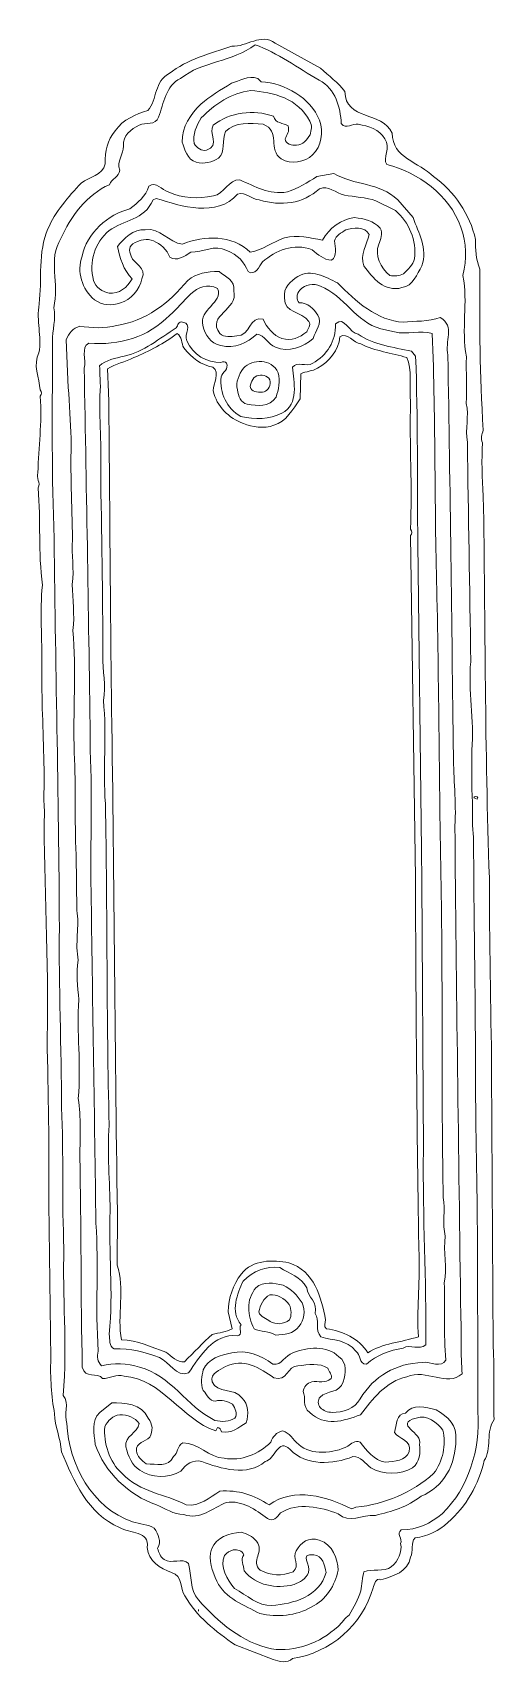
# Model space of a CAD drawing. Header units: centimetres. Extents: x -1.2 to 4, y -8.3 to 10.
import ezdxf

# ---------------------------------------------------------------- set-up
doc = ezdxf.new("R2010")
doc.units = ezdxf.units.CM
doc.header["$MEASUREMENT"] = 0
doc.layers.add('layer 1', color=7, linetype='Continuous')

msp = doc.modelspace()

# ---------------------------------------------------------------- linework, layer by layer
at = {"layer": 'layer 1', "color": 22, "lineweight": 9}
for points, knots in [([(2.0736, 9.62931), (2.16523, 9.53876), (2.27479, 9.46628), (2.34839, 9.36667), (2.34839, 9.36667), (2.35235, 9.03154), (2.7676, 9.14929), (2.87925, 8.89568), (2.87925, 8.89568), (2.88257, 8.61491), (3.182, 8.56962), (3.34696, 8.40659), (3.34696, 8.40659), (3.57533, 8.24356), (3.75954, 7.98091), (3.8172, 7.70014), (3.8172, 7.70014), (3.81859, 7.5824), (3.81977, 7.48276), (3.86645, 7.36502), (3.86645, 7.36502), (3.86526, 6.69477), (3.86198, 6.20568), (3.90588, 5.55356), (3.90588, 5.55356), (3.88842, 5.49924), (3.87071, 5.46301), (3.89851, 5.40866), (3.89851, 5.40866), (3.88254, 5.2275), (3.89417, 5.01015), (3.90555, 4.81089), (3.90555, 4.81089), (3.93179, 3.35266), (3.92085, 1.97597), (3.97435, 0.50872), (3.97435, 0.50872), (3.97361, -0.19772), (3.99132, -0.93138), (3.99985, -1.65596), (3.99985, -1.65596), (3.99985, -1.65596), (4.01844, -4.77163), (4.01844, -4.77163), (4.01844, -4.77163), (4.03037, -5.01617), (4.016, -5.33317), (4.02804, -5.58678), (4.02804, -5.58678), (3.92991, -5.71358), (4.0048, -5.9219), (3.91574, -6.0487), (3.91574, -6.0487), (3.85543, -6.31137), (3.71348, -6.56496), (3.50732, -6.74611), (3.50732, -6.74611), (3.40876, -6.83669), (3.2827, -6.90008), (3.13802, -6.91821), (3.13802, -6.91821), (3.08429, -6.97253), (3.12169, -7.07217), (3.08621, -7.13556), (3.08621, -7.13556), (3.06098, -7.29859), (2.88952, -7.35294), (2.75409, -7.38917), (2.75409, -7.38917), (2.69037, -7.36201), (2.68228, -7.44352), (2.66457, -7.47975), (2.66457, -7.47975), (2.55173, -7.89638), (2.18413, -8.21338), (1.7592, -8.27677), (1.7592, -8.27677), (1.70549, -8.33112), (1.60564, -8.313), (1.54192, -8.28583), (1.54192, -8.28583), (1.54192, -8.28583), (1.11435, -8.1228), (1.11435, -8.1228), (1.11435, -8.1228), (0.89527, -7.9779), (0.67576, -7.79674), (0.54628, -7.57033), (0.54628, -7.57033), (0.49098, -7.48881), (0.52551, -7.34388), (0.39827, -7.30765), (0.39827, -7.30765), (0.27093, -7.26237), (0.13411, -7.18085), (0.12325, -7.02688), (0.12325, -7.02688), (0.15724, -6.83669), (-0.07783, -6.87292), (-0.18735, -6.80046), (-0.18735, -6.80046), (-0.5423, -6.65553), (-0.70992, -6.26609), (-0.84045, -5.94906), (-0.84045, -5.94906), (-0.85133, -5.7951), (-0.91631, -5.65925), (-0.91791, -5.52339), (-0.91791, -5.52339), (-0.95649, -5.32413), (-0.96812, -5.10675), (-0.9614, -4.90749), (-0.9614, -4.90749), (-0.9614, -4.90749), (-0.98209, -3.15039), (-0.98209, -3.15039), (-0.98209, -3.15039), (-0.98063, -2.50733), (-0.98746, -1.92766), (-1.00397, -1.29367), (-1.00397, -1.29367), (-0.97829, -0.39701), (-1.04248, 0.43627), (-1.03406, 1.26046), (-1.03406, 1.26046), (-1.04502, 1.42349), (-1.02949, 1.64084), (-1.04045, 1.80387), (-1.04045, 1.80387), (-1.04481, 2.17522), (-1.0671, 2.52847), (-1.06232, 2.89076), (-1.06232, 2.89076), (-1.05698, 3.20775), (-1.08769, 3.50665), (-1.05498, 3.80552), (-1.05498, 3.80552), (-1.10476, 4.18593), (-1.07246, 4.52106), (-1.10412, 4.90144), (-1.10412, 4.90144), (-1.06864, 4.96486), (-1.13257, 5.01015), (-1.10615, 5.07354), (-1.10615, 5.07354), (-1.1006, 5.37243), (-1.05832, 5.62604), (-1.08006, 5.93397), (-1.08006, 5.93397), (-1.06225, 5.96114), (-1.06248, 5.97926), (-1.08091, 6.00643), (-1.08091, 6.00643), (-1.09144, 6.13323), (-1.16584, 6.29626), (-1.09485, 6.42306), (-1.09485, 6.42306), (-1.06086, 6.61326), (-1.1262, 6.77629), (-1.09234, 6.97557), (-1.09234, 6.97557), (-1.05919, 7.23821), (-1.1083, 7.56427), (-0.99354, 7.81788), (-0.99354, 7.81788), (-0.91426, 8.00808), (-0.76232, 8.18017), (-0.61924, 8.33414), (-0.61924, 8.33414), (-0.52951, 8.40659), (-0.37565, 8.41565), (-0.35007, 8.55152), (-0.35007, 8.55152), (-0.35177, 8.69642), (-0.32599, 8.81416), (-0.2367, 8.92287), (-0.2367, 8.92287), (-0.14761, 9.04967), (-0.00345, 9.11306), (0.13198, 9.14929), (0.13198, 9.14929), (0.23917, 9.27609), (0.20048, 9.48441), (0.37162, 9.56592), (0.37162, 9.56592), (0.56895, 9.72895), (0.83992, 9.79234), (1.07445, 9.87386), (1.07445, 9.87386), (1.24664, 9.86482), (1.39866, 10.02785), (1.56308, 9.91011), (1.56308, 9.91011), (1.56308, 9.91011), (2.0736, 9.62931), (2.0736, 9.62931)], [0, 0, 0, 0, 0.02040816, 0.02040816, 0.02040816, 0.02040816, 0.04081633, 0.04081633, 0.04081633, 0.04081633, 0.06122449, 0.06122449, 0.06122449, 0.06122449, 0.08163265, 0.08163265, 0.08163265, 0.08163265, 0.10204082, 0.10204082, 0.10204082, 0.10204082, 0.12244898, 0.12244898, 0.12244898, 0.12244898, 0.14285714, 0.14285714, 0.14285714, 0.14285714, 0.16326531, 0.16326531, 0.16326531, 0.16326531, 0.18367347, 0.18367347, 0.18367347, 0.18367347, 0.20408163, 0.20408163, 0.20408163, 0.20408163, 0.2244898, 0.2244898, 0.2244898, 0.2244898, 0.24489796, 0.24489796, 0.24489796, 0.24489796, 0.26530612, 0.26530612, 0.26530612, 0.26530612, 0.28571429, 0.28571429, 0.28571429, 0.28571429, 0.30612245, 0.30612245, 0.30612245, 0.30612245, 0.32653061, 0.32653061, 0.32653061, 0.32653061, 0.34693878, 0.34693878, 0.34693878, 0.34693878, 0.36734694, 0.36734694, 0.36734694, 0.36734694, 0.3877551, 0.3877551, 0.3877551, 0.3877551, 0.40816327, 0.40816327, 0.40816327, 0.40816327, 0.42857143, 0.42857143, 0.42857143, 0.42857143, 0.44897959, 0.44897959, 0.44897959, 0.44897959, 0.46938776, 0.46938776, 0.46938776, 0.46938776, 0.48979592, 0.48979592, 0.48979592, 0.48979592, 0.51020408, 0.51020408, 0.51020408, 0.51020408, 0.53061224, 0.53061224, 0.53061224, 0.53061224, 0.55102041, 0.55102041, 0.55102041, 0.55102041, 0.57142857, 0.57142857, 0.57142857, 0.57142857, 0.59183673, 0.59183673, 0.59183673, 0.59183673, 0.6122449, 0.6122449, 0.6122449, 0.6122449, 0.63265306, 0.63265306, 0.63265306, 0.63265306, 0.65306122, 0.65306122, 0.65306122, 0.65306122, 0.67346939, 0.67346939, 0.67346939, 0.67346939, 0.69387755, 0.69387755, 0.69387755, 0.69387755, 0.71428571, 0.71428571, 0.71428571, 0.71428571, 0.73469388, 0.73469388, 0.73469388, 0.73469388, 0.75510204, 0.75510204, 0.75510204, 0.75510204, 0.7755102, 0.7755102, 0.7755102, 0.7755102, 0.79591837, 0.79591837, 0.79591837, 0.79591837, 0.81632653, 0.81632653, 0.81632653, 0.81632653, 0.83673469, 0.83673469, 0.83673469, 0.83673469, 0.85714286, 0.85714286, 0.85714286, 0.85714286, 0.87755102, 0.87755102, 0.87755102, 0.87755102, 0.89795918, 0.89795918, 0.89795918, 0.89795918, 0.91836735, 0.91836735, 0.91836735, 0.91836735, 0.93877551, 0.93877551, 0.93877551, 0.93877551, 0.95918367, 0.95918367, 0.95918367, 0.95918367, 0.97959184, 0.97959184, 0.97959184, 0.97959184, 1, 1, 1, 1]), ([(2.05707, 9.49347), (2.24847, 9.39383), (2.2962, 9.18551), (2.30739, 9.00438), (2.30739, 9.00438), (2.36259, 8.93193), (2.43407, 9.01344), (2.49771, 8.99532), (2.49771, 8.99532), (2.61566, 8.97719), (2.73384, 8.94097), (2.79848, 8.83229), (2.79848, 8.83229), (2.87214, 8.73265), (2.76483, 8.61491), (2.82002, 8.54245), (2.82002, 8.54245), (3.17433, 8.45188), (3.52139, 8.20733), (3.65258, 7.83598), (3.65258, 7.83598), (3.7181, 7.65485), (3.72013, 7.48276), (3.67707, 7.29257), (3.67707, 7.29257), (3.73505, 6.98461), (3.65695, 6.69477), (3.71505, 6.37778), (3.71505, 6.37778), (3.70811, 6.19665), (3.72811, 6.03362), (3.71217, 5.85246), (3.71217, 5.85246), (3.75009, 5.70756), (3.69733, 5.57169), (3.72634, 5.41772), (3.72634, 5.41772), (3.73594, 4.60257), (3.75469, 3.77836), (3.76449, 2.94508), (3.76449, 2.94508), (3.73212, 2.61902), (3.80842, 2.29296), (3.77625, 1.9488), (3.77625, 1.9488), (3.77849, 1.75861), (3.77179, 1.55933), (3.78319, 1.36007), (3.78319, 1.36007), (3.78478, 1.22423), (3.77743, 1.07933), (3.79682, 0.97065), (3.79682, 0.97065), (3.7982, 0.08305), (3.8172, -0.75929), (3.81818, -1.61067), (3.81818, -1.61067), (3.81672, -2.25372), (3.83225, -2.8062), (3.83992, -3.45832), (3.83992, -3.45832), (3.8388, -4.12857), (3.84678, -4.80785), (3.84583, -5.4962), (3.84583, -5.4962), (3.86906, -5.93096), (3.74719, -6.3476), (3.44275, -6.64647), (3.44275, -6.64647), (3.31723, -6.75518), (3.16411, -6.82763), (2.98295, -6.82763), (2.98295, -6.82763), (2.9201, -6.87292), (3.00226, -6.92724), (2.97574, -6.98159), (2.97574, -6.98159), (2.99499, -7.08124), (2.95078, -7.17179), (2.87011, -7.24427), (2.87011, -7.24427), (2.78934, -7.30765), (2.65296, -7.26237), (2.56282, -7.29859), (2.56282, -7.29859), (2.54544, -7.36201), (2.53738, -7.44352), (2.52916, -7.51597), (2.52916, -7.51597), (2.49399, -7.60655), (2.44978, -7.69713), (2.39648, -7.78768), (2.39648, -7.78768), (2.35153, -7.81487), (2.31604, -7.87826), (2.27119, -7.91449), (2.27119, -7.91449), (2.06511, -8.1047), (1.79458, -8.20432), (1.52243, -8.16809), (1.52243, -8.16809), (1.19555, -8.09564), (0.92115, -7.8692), (0.70081, -7.61561), (0.70081, -7.61561), (0.59976, -7.49785), (0.62523, -7.35294), (0.58731, -7.20804), (0.58731, -7.20804), (0.52305, -7.13556), (0.39722, -7.21708), (0.31506, -7.16275), (0.31506, -7.16275), (0.26934, -7.12652), (0.25067, -7.08124), (0.24112, -7.03595), (0.24112, -7.03595), (0.28543, -6.95443), (0.24834, -6.88198), (0.20223, -6.8095), (0.20223, -6.8095), (0.13827, -6.76421), (0.03866, -6.76421), (-0.04319, -6.73705), (-0.04319, -6.73705), (-0.49785, -6.58308), (-0.75734, -6.08493), (-0.78078, -5.63207), (-0.78078, -5.63207), (-0.81819, -5.53245), (-0.74723, -5.40565), (-0.82076, -5.31507), (-0.82076, -5.31507), (-0.77323, -4.7354), (-0.83398, -4.19196), (-0.81308, -3.65761), (-0.81308, -3.65761), (-0.83719, -3.15039), (-0.81665, -2.58885), (-0.84083, -2.07259), (-0.84083, -2.07259), (-0.83945, -1.42045), (-0.87536, -0.67778), (-0.86461, -0.05282), (-0.86461, -0.05282), (-0.87316, 1.44159), (-0.909, 2.94508), (-0.92692, 4.4667), (-0.92692, 4.4667), (-0.95303, 5.14599), (-0.94335, 5.86152), (-0.94237, 6.54987), (-0.94237, 6.54987), (-0.94389, 6.67667), (-0.90009, 6.80348), (-0.92877, 6.93028), (-0.92877, 6.93028), (-0.8595, 7.20199), (-0.99855, 7.4737), (-0.84735, 7.7092), (-0.84735, 7.7092), (-0.74155, 7.95372), (-0.55434, 8.20733), (-0.30201, 8.31604), (-0.30201, 8.31604), (-0.2757, 8.38849), (-0.19428, 8.39755), (-0.18617, 8.47907), (-0.18617, 8.47907), (-0.22358, 8.57868), (-0.14304, 8.6602), (-0.14409, 8.75077), (-0.14409, 8.75077), (-0.15454, 8.86851), (-0.05577, 8.94097), (0.03427, 8.98626), (0.03427, 8.98626), (0.10628, 9.02248), (0.21552, 8.97719), (0.25057, 9.07683), (0.25057, 9.07683), (0.31216, 9.2308), (0.32793, 9.43006), (0.49907, 9.51157), (0.49907, 9.51157), (0.74125, 9.71083), (1.08564, 9.69273), (1.33686, 9.89198), (1.33686, 9.89198), (1.59155, 9.80141), (1.82, 9.62931), (2.05707, 9.49347)], [0, 0, 0, 0, 0.02083333, 0.02083333, 0.02083333, 0.02083333, 0.04166667, 0.04166667, 0.04166667, 0.04166667, 0.0625, 0.0625, 0.0625, 0.0625, 0.08333333, 0.08333333, 0.08333333, 0.08333333, 0.10416667, 0.10416667, 0.10416667, 0.10416667, 0.125, 0.125, 0.125, 0.125, 0.14583333, 0.14583333, 0.14583333, 0.14583333, 0.16666667, 0.16666667, 0.16666667, 0.16666667, 0.1875, 0.1875, 0.1875, 0.1875, 0.20833333, 0.20833333, 0.20833333, 0.20833333, 0.22916667, 0.22916667, 0.22916667, 0.22916667, 0.25, 0.25, 0.25, 0.25, 0.27083333, 0.27083333, 0.27083333, 0.27083333, 0.29166667, 0.29166667, 0.29166667, 0.29166667, 0.3125, 0.3125, 0.3125, 0.3125, 0.33333333, 0.33333333, 0.33333333, 0.33333333, 0.35416667, 0.35416667, 0.35416667, 0.35416667, 0.375, 0.375, 0.375, 0.375, 0.39583333, 0.39583333, 0.39583333, 0.39583333, 0.41666667, 0.41666667, 0.41666667, 0.41666667, 0.4375, 0.4375, 0.4375, 0.4375, 0.45833333, 0.45833333, 0.45833333, 0.45833333, 0.47916667, 0.47916667, 0.47916667, 0.47916667, 0.5, 0.5, 0.5, 0.5, 0.52083333, 0.52083333, 0.52083333, 0.52083333, 0.54166667, 0.54166667, 0.54166667, 0.54166667, 0.5625, 0.5625, 0.5625, 0.5625, 0.58333333, 0.58333333, 0.58333333, 0.58333333, 0.60416667, 0.60416667, 0.60416667, 0.60416667, 0.625, 0.625, 0.625, 0.625, 0.64583333, 0.64583333, 0.64583333, 0.64583333, 0.66666667, 0.66666667, 0.66666667, 0.66666667, 0.6875, 0.6875, 0.6875, 0.6875, 0.70833333, 0.70833333, 0.70833333, 0.70833333, 0.72916667, 0.72916667, 0.72916667, 0.72916667, 0.75, 0.75, 0.75, 0.75, 0.77083333, 0.77083333, 0.77083333, 0.77083333, 0.79166667, 0.79166667, 0.79166667, 0.79166667, 0.8125, 0.8125, 0.8125, 0.8125, 0.83333333, 0.83333333, 0.83333333, 0.83333333, 0.85416667, 0.85416667, 0.85416667, 0.85416667, 0.875, 0.875, 0.875, 0.875, 0.89583333, 0.89583333, 0.89583333, 0.89583333, 0.91666667, 0.91666667, 0.91666667, 0.91666667, 0.9375, 0.9375, 0.9375, 0.9375, 0.95833333, 0.95833333, 0.95833333, 0.95833333, 0.97916667, 0.97916667, 0.97916667, 0.97916667, 1, 1, 1, 1]), ([(1.40516, 9.47535), (1.67712, 9.45724), (1.95982, 9.29421), (2.06241, 9.04061), (2.06241, 9.04061), (2.10929, 8.90474), (2.08395, 8.75077), (1.98549, 8.65113), (1.98549, 8.65113), (1.89589, 8.56962), (1.7422, 8.54245), (1.63278, 8.60587), (1.63278, 8.60587), (1.47766, 8.70548), (1.62906, 8.92287), (1.42896, 8.99532), (1.42896, 8.99532), (1.28382, 9.01344), (1.11165, 9.02248), (1.00423, 8.9138), (1.00423, 8.9138), (0.96012, 8.81416), (1.0069, 8.68738), (0.92623, 8.61491), (0.92623, 8.61491), (0.85432, 8.56962), (0.76405, 8.54245), (0.67319, 8.56962), (0.67319, 8.56962), (0.57324, 8.59681), (0.54467, 8.71455), (0.51653, 8.79606), (0.51653, 8.79606), (0.5145, 8.96816), (0.61244, 9.11306), (0.7289, 9.22174), (0.7289, 9.22174), (0.82746, 9.31232), (0.9534, 9.38477), (1.07031, 9.45724), (1.07031, 9.45724), (1.16053, 9.48441), (1.25943, 9.5478), (1.36852, 9.51157), (1.36852, 9.51157), (1.36852, 9.51157), (1.40516, 9.47535), (1.40516, 9.47535)], [0, 0, 0, 0, 0.08333333, 0.08333333, 0.08333333, 0.08333333, 0.16666667, 0.16666667, 0.16666667, 0.16666667, 0.25, 0.25, 0.25, 0.25, 0.33333333, 0.33333333, 0.33333333, 0.33333333, 0.41666667, 0.41666667, 0.41666667, 0.41666667, 0.5, 0.5, 0.5, 0.5, 0.58333333, 0.58333333, 0.58333333, 0.58333333, 0.66666667, 0.66666667, 0.66666667, 0.66666667, 0.75, 0.75, 0.75, 0.75, 0.83333333, 0.83333333, 0.83333333, 0.83333333, 0.91666667, 0.91666667, 0.91666667, 0.91666667, 1, 1, 1, 1]), ([(1.95383, 9.03154), (1.98164, 8.97719), (1.97314, 8.93193), (1.95566, 8.87758), (1.95566, 8.87758), (1.92007, 8.82323), (1.87553, 8.75984), (1.80308, 8.75984), (1.80308, 8.75984), (1.75779, 8.75984), (1.67617, 8.76887), (1.6754, 8.83229), (1.6754, 8.83229), (1.69301, 8.87758), (1.7288, 8.9138), (1.70993, 8.97719), (1.70993, 8.97719), (1.65514, 9.01344), (1.56472, 9.00438), (1.54562, 9.0859), (1.54562, 9.0859), (1.31825, 9.16741), (1.05601, 9.13118), (0.86754, 8.98626), (0.86754, 8.98626), (0.80508, 8.90474), (0.95183, 8.75077), (0.78934, 8.70548), (0.78934, 8.70548), (0.73519, 8.68738), (0.6803, 8.73265), (0.6526, 8.77794), (0.6526, 8.77794), (0.63321, 8.88664), (0.67743, 8.97719), (0.7307, 9.06777), (0.7307, 9.06777), (0.88287, 9.22174), (1.0716, 9.34854), (1.2886, 9.37573), (1.2886, 9.37573), (1.54241, 9.3576), (1.82405, 9.28515), (1.95383, 9.03154)], [0, 0, 0, 0, 0.09090909, 0.09090909, 0.09090909, 0.09090909, 0.18181818, 0.18181818, 0.18181818, 0.18181818, 0.27272727, 0.27272727, 0.27272727, 0.27272727, 0.36363636, 0.36363636, 0.36363636, 0.36363636, 0.45454545, 0.45454545, 0.45454545, 0.45454545, 0.54545455, 0.54545455, 0.54545455, 0.54545455, 0.63636364, 0.63636364, 0.63636364, 0.63636364, 0.72727273, 0.72727273, 0.72727273, 0.72727273, 0.81818182, 0.81818182, 0.81818182, 0.81818182, 0.90909091, 0.90909091, 0.90909091, 0.90909091, 1, 1, 1, 1]), ([(2.94246, 8.14394), (2.94246, 8.14394), (3.11692, 7.94469), (3.11692, 7.94469), (3.11692, 7.94469), (3.1733, 7.77259), (3.28401, 7.6005), (3.21389, 7.40124), (3.21389, 7.40124), (3.16062, 7.31067), (3.11692, 7.17483), (2.99032, 7.1567), (2.99032, 7.1567), (2.79171, 7.10235), (2.66298, 7.26538), (2.56177, 7.40124), (2.56177, 7.40124), (2.51499, 7.52805), (2.59512, 7.64579), (2.621, 7.75447), (2.621, 7.75447), (2.57453, 7.85411), (2.43902, 7.82695), (2.35771, 7.80882), (2.35771, 7.80882), (2.31286, 7.77259), (2.24069, 7.74543), (2.2324, 7.68202), (2.2324, 7.68202), (2.24228, 7.60956), (2.26159, 7.50992), (2.19871, 7.46466), (2.19871, 7.46466), (2.10806, 7.4737), (2.044, 7.52805), (1.97997, 7.5824), (1.97997, 7.5824), (1.7707, 7.66392), (1.5725, 7.57334), (1.42002, 7.44653), (1.42002, 7.44653), (1.38433, 7.40124), (1.34043, 7.2835), (1.2583, 7.33786), (1.2583, 7.33786), (1.22087, 7.43747), (1.1382, 7.53711), (1.02002, 7.57334), (1.02002, 7.57334), (0.88333, 7.64579), (0.74852, 7.55521), (0.61265, 7.55521), (0.61265, 7.55521), (0.54074, 7.50992), (0.45997, 7.44653), (0.37781, 7.50089), (0.37781, 7.50089), (0.3497, 7.5824), (0.26733, 7.65485), (0.19455, 7.68202), (0.19455, 7.68202), (0.12166, 7.71824), (0.04045, 7.69108), (-0.01354, 7.66392), (-0.01354, 7.66392), (-0.08561, 7.62769), (-0.08496, 7.57334), (-0.05703, 7.50992), (-0.05703, 7.50992), (-0.02879, 7.41937), (0.12559, 7.38314), (0.06369, 7.25634), (0.06369, 7.25634), (0.03794, 7.13857), (-0.06021, 7.0118), (-0.17765, 6.98461), (-0.17765, 6.98461), (-0.27685, 6.94838), (-0.38563, 6.95744), (-0.46789, 7.02083), (-0.46789, 7.02083), (-0.61418, 7.13857), (-0.6709, 7.33786), (-0.60954, 7.50992), (-0.60954, 7.50992), (-0.55826, 7.77259), (-0.31618, 7.98091), (-0.07238, 8.0443), (-0.07238, 8.0443), (0.01735, 8.11678), (0.10718, 8.18017), (0.14202, 8.29791), (0.14202, 8.29791), (0.22279, 8.3613), (0.28744, 8.25262), (0.36012, 8.23452), (0.36012, 8.23452), (0.524, 8.16204), (0.69619, 8.15301), (0.86785, 8.18923), (0.86785, 8.18923), (0.99445, 8.20733), (1.03771, 8.37942), (1.16462, 8.37036), (1.16462, 8.37036), (1.33753, 8.29791), (1.49268, 8.19829), (1.70059, 8.23452), (1.70059, 8.23452), (1.81789, 8.27075), (1.92572, 8.3432), (2.03366, 8.40659), (2.03366, 8.40659), (2.03366, 8.40659), (2.22344, 8.44284), (2.22344, 8.44284), (2.22344, 8.44284), (2.45145, 8.30697), (2.74087, 8.3432), (2.94246, 8.14394)], [0, 0, 0, 0, 0.03333333, 0.03333333, 0.03333333, 0.03333333, 0.06666667, 0.06666667, 0.06666667, 0.06666667, 0.1, 0.1, 0.1, 0.1, 0.13333333, 0.13333333, 0.13333333, 0.13333333, 0.16666667, 0.16666667, 0.16666667, 0.16666667, 0.2, 0.2, 0.2, 0.2, 0.23333333, 0.23333333, 0.23333333, 0.23333333, 0.26666667, 0.26666667, 0.26666667, 0.26666667, 0.3, 0.3, 0.3, 0.3, 0.33333333, 0.33333333, 0.33333333, 0.33333333, 0.36666667, 0.36666667, 0.36666667, 0.36666667, 0.4, 0.4, 0.4, 0.4, 0.43333333, 0.43333333, 0.43333333, 0.43333333, 0.46666667, 0.46666667, 0.46666667, 0.46666667, 0.5, 0.5, 0.5, 0.5, 0.53333333, 0.53333333, 0.53333333, 0.53333333, 0.56666667, 0.56666667, 0.56666667, 0.56666667, 0.6, 0.6, 0.6, 0.6, 0.63333333, 0.63333333, 0.63333333, 0.63333333, 0.66666667, 0.66666667, 0.66666667, 0.66666667, 0.7, 0.7, 0.7, 0.7, 0.73333333, 0.73333333, 0.73333333, 0.73333333, 0.76666667, 0.76666667, 0.76666667, 0.76666667, 0.8, 0.8, 0.8, 0.8, 0.83333333, 0.83333333, 0.83333333, 0.83333333, 0.86666667, 0.86666667, 0.86666667, 0.86666667, 0.9, 0.9, 0.9, 0.9, 0.93333333, 0.93333333, 0.93333333, 0.93333333, 0.96666667, 0.96666667, 0.96666667, 0.96666667, 1, 1, 1, 1]), ([(2.69802, 8.13488), (2.69802, 8.13488), (2.91669, 8.0262), (2.91669, 8.0262), (2.91669, 8.0262), (3.07227, 7.89033), (3.15612, 7.69108), (3.13142, 7.48276), (3.13142, 7.48276), (3.11415, 7.41031), (3.06033, 7.36502), (3.00665, 7.31067), (3.00665, 7.31067), (2.96157, 7.29257), (2.90732, 7.2835), (2.85289, 7.29257), (2.85289, 7.29257), (2.75217, 7.38314), (2.67812, 7.51899), (2.73096, 7.64579), (2.73096, 7.64579), (2.74845, 7.70014), (2.77486, 7.76353), (2.74696, 7.82695), (2.74696, 7.82695), (2.66447, 7.90846), (2.57358, 7.93562), (2.45574, 7.94469), (2.45574, 7.94469), (2.31104, 7.92656), (2.16729, 7.82695), (2.09643, 7.69108), (2.09643, 7.69108), (1.96025, 7.71824), (1.81491, 7.75447), (1.67042, 7.71824), (1.67042, 7.71824), (1.53509, 7.67295), (1.42747, 7.5824), (1.2829, 7.55521), (1.2829, 7.55521), (1.0813, 7.75447), (0.76441, 7.74543), (0.52105, 7.64579), (0.52105, 7.64579), (0.35781, 7.66392), (0.27427, 7.83598), (0.10248, 7.80882), (0.10248, 7.80882), (-0.03349, 7.81788), (-0.14088, 7.7092), (-0.21228, 7.61863), (-0.21228, 7.61863), (-0.18363, 7.49182), (-0.14579, 7.35596), (-0.04499, 7.25634), (-0.04499, 7.25634), (-0.09816, 7.1567), (-0.19695, 7.08425), (-0.30574, 7.09331), (-0.30574, 7.09331), (-0.37839, 7.11141), (-0.46045, 7.1567), (-0.47952, 7.23821), (-0.47952, 7.23821), (-0.53631, 7.44653), (-0.4664, 7.66392), (-0.30499, 7.79976), (-0.30499, 7.79976), (-0.14335, 7.9175), (0.09214, 7.9175), (0.18911, 8.14394), (0.18911, 8.14394), (0.18911, 8.14394), (0.22513, 8.16204), (0.22513, 8.16204), (0.22513, 8.16204), (0.50698, 8.07149), (0.90698, 7.94469), (1.13935, 8.20733), (1.13935, 8.20733), (1.23858, 8.24356), (1.29406, 8.14394), (1.38462, 8.14394), (1.38462, 8.14394), (1.63003, 8.07149), (1.87425, 8.09865), (2.06244, 8.27075), (2.06244, 8.27075), (2.16151, 8.31604), (2.24421, 8.21639), (2.34405, 8.19829), (2.34405, 8.19829), (2.45296, 8.18017), (2.58893, 8.17111), (2.69802, 8.13488)], [0, 0, 0, 0, 0.04166667, 0.04166667, 0.04166667, 0.04166667, 0.08333333, 0.08333333, 0.08333333, 0.08333333, 0.125, 0.125, 0.125, 0.125, 0.16666667, 0.16666667, 0.16666667, 0.16666667, 0.20833333, 0.20833333, 0.20833333, 0.20833333, 0.25, 0.25, 0.25, 0.25, 0.29166667, 0.29166667, 0.29166667, 0.29166667, 0.33333333, 0.33333333, 0.33333333, 0.33333333, 0.375, 0.375, 0.375, 0.375, 0.41666667, 0.41666667, 0.41666667, 0.41666667, 0.45833333, 0.45833333, 0.45833333, 0.45833333, 0.5, 0.5, 0.5, 0.5, 0.54166667, 0.54166667, 0.54166667, 0.54166667, 0.58333333, 0.58333333, 0.58333333, 0.58333333, 0.625, 0.625, 0.625, 0.625, 0.66666667, 0.66666667, 0.66666667, 0.66666667, 0.70833333, 0.70833333, 0.70833333, 0.70833333, 0.75, 0.75, 0.75, 0.75, 0.79166667, 0.79166667, 0.79166667, 0.79166667, 0.83333333, 0.83333333, 0.83333333, 0.83333333, 0.875, 0.875, 0.875, 0.875, 0.91666667, 0.91666667, 0.91666667, 0.91666667, 0.95833333, 0.95833333, 0.95833333, 0.95833333, 1, 1, 1, 1]), ([(0.93224, 7.33786), (1.00533, 7.2835), (1.11455, 7.23821), (1.09784, 7.12047), (1.09784, 7.12047), (1.15473, 6.90309), (0.784, 6.84877), (0.94046, 6.64045), (0.94046, 6.64045), (0.98626, 6.59516), (1.06767, 6.60422), (1.13098, 6.61326), (1.13098, 6.61326), (1.28495, 6.61326), (1.27322, 6.8397), (1.42759, 6.80348), (1.42759, 6.80348), (1.4649, 6.7129), (1.54759, 6.61326), (1.63848, 6.58609), (1.63848, 6.58609), (1.7476, 6.54987), (1.83763, 6.59516), (1.9184, 6.65855), (1.9184, 6.65855), (1.92701, 6.69477), (1.97188, 6.731), (1.94418, 6.77629), (1.94418, 6.77629), (1.86128, 6.89405), (1.66233, 6.86687), (1.66937, 7.03896), (1.66937, 7.03896), (1.64985, 7.1567), (1.73959, 7.22915), (1.82046, 7.2835), (1.82046, 7.2835), (1.96428, 7.37408), (2.1285, 7.27444), (2.26511, 7.21105), (2.26511, 7.21105), (2.46683, 7.00273), (2.71394, 6.78535), (3.00398, 6.76725), (3.00398, 6.76725), (3.13058, 6.78535), (3.29381, 6.76725), (3.41997, 6.82158), (3.41997, 6.82158), (3.59325, 6.72196), (3.46847, 6.54987), (3.5065, 6.3959), (3.5065, 6.3959), (3.53325, 4.89241), (3.55107, 3.37985), (3.56868, 1.88539), (3.56868, 1.88539), (3.57166, 1.63181), (3.60193, 1.36914), (3.58701, 1.09745), (3.58701, 1.09745), (3.59938, -0.72307), (3.63022, -2.57072), (3.65199, -4.4184), (3.65199, -4.4184), (3.66349, -4.62672), (3.64814, -4.8622), (3.66873, -5.07052), (3.66873, -5.07052), (3.49846, -5.22449), (3.26041, -5.00711), (3.04418, -5.10675), (3.04418, -5.10675), (2.80924, -5.15204), (2.65774, -5.36036), (2.5239, -5.53245), (2.5239, -5.53245), (2.33455, -5.6049), (2.11792, -5.66829), (1.95296, -5.50526), (1.95296, -5.50526), (1.86167, -5.44187), (1.91484, -5.34223), (1.87774, -5.26978), (1.87774, -5.26978), (1.88616, -5.21543), (1.92197, -5.1792), (1.97609, -5.1611), (1.97609, -5.1611), (2.04844, -5.15204), (2.13029, -5.1792), (2.19304, -5.12488), (2.19304, -5.12488), (2.21063, -5.07959), (2.1649, -5.04336), (2.15543, -5.00711), (2.15543, -5.00711), (2.0641, -4.94372), (1.93763, -4.97088), (1.81997, -4.97995), (1.81997, -4.97995), (1.70223, -4.97995), (1.69545, -5.17016), (1.54988, -5.11581), (1.54988, -5.11581), (1.39465, -5.00711), (1.20305, -4.88937), (1.00495, -4.98901), (1.00495, -4.98901), (0.942, -5.02523), (0.83375, -5.06146), (0.85301, -5.1611), (0.85301, -5.1611), (0.90898, -5.29694), (1.10739, -5.22449), (1.19029, -5.34223), (1.19029, -5.34223), (1.26359, -5.41468), (1.26487, -5.52339), (1.23886, -5.623), (1.23886, -5.623), (1.15789, -5.66829), (1.06829, -5.74981), (0.95927, -5.72264), (0.95927, -5.72264), (0.95001, -5.70452), (0.94051, -5.66829), (0.91345, -5.67735), (0.91345, -5.67735), (0.91345, -5.67735), (0.89576, -5.71358), (0.89576, -5.71358), (0.89576, -5.71358), (0.51388, -5.58678), (0.28199, -5.12488), (-0.13498, -5.09769), (-0.13498, -5.09769), (-0.22584, -5.07052), (-0.29767, -5.12488), (-0.37919, -5.12488), (-0.37919, -5.12488), (-0.43449, -5.04336), (-0.57834, -5.13391), (-0.6071, -4.99807), (-0.6071, -4.99807), (-0.62535, -4.21915), (-0.61693, -3.39493), (-0.63506, -2.62507), (-0.63506, -2.62507), (-0.62877, -2.38959), (-0.62209, -2.19034), (-0.6518, -1.97295), (-0.6518, -1.97295), (-0.62006, -1.59254), (-0.66972, -1.22119), (-0.64679, -0.85891), (-0.64679, -0.85891), (-0.65757, -0.714), (-0.67749, -0.56004), (-0.65203, -0.41511), (-0.65203, -0.41511), (-0.69038, -0.23398), (-0.63852, -0.02566), (-0.66771, 0.14644), (-0.66771, 0.14644), (-0.66771, 0.14644), (-0.67506, 0.77139), (-0.67506, 0.77139), (-0.67506, 0.77139), (-0.69798, 1.17897), (-0.67485, 1.5231), (-0.69767, 1.92164), (-0.69767, 1.92164), (-0.71208, 2.37448), (-0.67244, 2.85453), (-0.7139, 3.29833), (-0.7139, 3.29833), (-0.68877, 3.47042), (-0.71806, 3.65155), (-0.71996, 3.81458), (-0.71996, 3.81458), (-0.69495, 3.99574), (-0.73287, 4.14064), (-0.71688, 4.3218), (-0.71688, 4.3218), (-0.72158, 4.72031), (-0.74386, 5.07354), (-0.73033, 5.46301), (-0.73033, 5.46301), (-0.75049, 5.63508), (-0.74396, 5.85246), (-0.76422, 6.03362), (-0.76422, 6.03362), (-0.76422, 6.03362), (-0.78864, 6.56799), (-0.78864, 6.56799), (-0.78864, 6.56799), (-0.76232, 6.64045), (-0.70871, 6.70384), (-0.63647, 6.72196), (-0.63647, 6.72196), (-0.5004, 6.70384), (-0.35539, 6.69477), (-0.21993, 6.731), (-0.21993, 6.731), (0.09653, 6.77629), (0.37483, 6.98461), (0.58017, 7.23821), (0.58017, 7.23821), (0.67884, 7.31973), (0.79637, 7.33786), (0.93224, 7.33786)], [0, 0, 0, 0, 0.01886792, 0.01886792, 0.01886792, 0.01886792, 0.03773585, 0.03773585, 0.03773585, 0.03773585, 0.05660377, 0.05660377, 0.05660377, 0.05660377, 0.0754717, 0.0754717, 0.0754717, 0.0754717, 0.09433962, 0.09433962, 0.09433962, 0.09433962, 0.11320755, 0.11320755, 0.11320755, 0.11320755, 0.13207547, 0.13207547, 0.13207547, 0.13207547, 0.1509434, 0.1509434, 0.1509434, 0.1509434, 0.16981132, 0.16981132, 0.16981132, 0.16981132, 0.18867925, 0.18867925, 0.18867925, 0.18867925, 0.20754717, 0.20754717, 0.20754717, 0.20754717, 0.22641509, 0.22641509, 0.22641509, 0.22641509, 0.24528302, 0.24528302, 0.24528302, 0.24528302, 0.26415094, 0.26415094, 0.26415094, 0.26415094, 0.28301887, 0.28301887, 0.28301887, 0.28301887, 0.30188679, 0.30188679, 0.30188679, 0.30188679, 0.32075472, 0.32075472, 0.32075472, 0.32075472, 0.33962264, 0.33962264, 0.33962264, 0.33962264, 0.35849057, 0.35849057, 0.35849057, 0.35849057, 0.37735849, 0.37735849, 0.37735849, 0.37735849, 0.39622642, 0.39622642, 0.39622642, 0.39622642, 0.41509434, 0.41509434, 0.41509434, 0.41509434, 0.43396226, 0.43396226, 0.43396226, 0.43396226, 0.45283019, 0.45283019, 0.45283019, 0.45283019, 0.47169811, 0.47169811, 0.47169811, 0.47169811, 0.49056604, 0.49056604, 0.49056604, 0.49056604, 0.50943396, 0.50943396, 0.50943396, 0.50943396, 0.52830189, 0.52830189, 0.52830189, 0.52830189, 0.54716981, 0.54716981, 0.54716981, 0.54716981, 0.56603774, 0.56603774, 0.56603774, 0.56603774, 0.58490566, 0.58490566, 0.58490566, 0.58490566, 0.60377358, 0.60377358, 0.60377358, 0.60377358, 0.62264151, 0.62264151, 0.62264151, 0.62264151, 0.64150943, 0.64150943, 0.64150943, 0.64150943, 0.66037736, 0.66037736, 0.66037736, 0.66037736, 0.67924528, 0.67924528, 0.67924528, 0.67924528, 0.69811321, 0.69811321, 0.69811321, 0.69811321, 0.71698113, 0.71698113, 0.71698113, 0.71698113, 0.73584906, 0.73584906, 0.73584906, 0.73584906, 0.75471698, 0.75471698, 0.75471698, 0.75471698, 0.77358491, 0.77358491, 0.77358491, 0.77358491, 0.79245283, 0.79245283, 0.79245283, 0.79245283, 0.81132075, 0.81132075, 0.81132075, 0.81132075, 0.83018868, 0.83018868, 0.83018868, 0.83018868, 0.8490566, 0.8490566, 0.8490566, 0.8490566, 0.86792453, 0.86792453, 0.86792453, 0.86792453, 0.88679245, 0.88679245, 0.88679245, 0.88679245, 0.90566038, 0.90566038, 0.90566038, 0.90566038, 0.9245283, 0.9245283, 0.9245283, 0.9245283, 0.94339623, 0.94339623, 0.94339623, 0.94339623, 0.96226415, 0.96226415, 0.96226415, 0.96226415, 0.98113208, 0.98113208, 0.98113208, 0.98113208, 1, 1, 1, 1]), ([(2.90562, 6.65855), (3.05096, 6.62232), (3.19512, 6.68574), (3.33153, 6.64045), (3.33153, 6.64045), (3.37032, 5.6532), (3.35533, 4.62067), (3.38462, 3.66968), (3.38462, 3.66968), (3.40799, 2.45599), (3.41268, 1.28762), (3.43582, 0.09208), (3.43582, 0.09208), (3.44832, -0.96761), (3.43384, -2.04541), (3.45517, -3.087), (3.45517, -3.087), (3.48393, -3.22284), (3.44057, -3.38587), (3.47838, -3.52174), (3.47838, -3.52174), (3.45325, -3.69383), (3.5008, -3.88402), (3.46647, -4.04705), (3.46647, -4.04705), (3.47882, -4.32783), (3.45517, -4.62672), (3.48575, -4.91656), (3.48575, -4.91656), (3.43261, -5.01617), (3.31379, -4.92559), (3.22344, -4.94372), (3.22344, -4.94372), (2.92465, -4.95278), (2.67276, -5.09769), (2.52177, -5.35129), (2.52177, -5.35129), (2.45977, -5.46904), (2.32431, -5.50526), (2.20657, -5.50526), (2.20657, -5.50526), (2.15222, -5.50526), (2.10675, -5.48716), (2.07006, -5.45094), (2.07006, -5.45094), (2.04259, -5.42375), (2.04185, -5.36036), (2.06867, -5.33317), (2.06867, -5.33317), (2.14924, -5.25165), (2.28565, -5.29694), (2.32932, -5.1611), (2.32932, -5.1611), (2.35543, -5.07052), (2.38113, -4.94372), (2.28074, -4.88033), (2.28074, -4.88033), (2.15232, -4.74446), (1.91717, -4.77163), (1.76395, -4.83504), (1.76395, -4.83504), (1.67368, -4.8622), (1.63884, -4.97995), (1.53899, -4.96185), (1.53899, -4.96185), (1.402, -4.8622), (1.23822, -4.79882), (1.07563, -4.83504), (1.07563, -4.83504), (0.94913, -4.8622), (0.8137, -4.89843), (0.7518, -5.02523), (0.7518, -5.02523), (0.74359, -5.09769), (0.71737, -5.1792), (0.75458, -5.26072), (0.75458, -5.26072), (0.80038, -5.30601), (0.81935, -5.37846), (0.8918, -5.37846), (0.8918, -5.37846), (0.95501, -5.36036), (1.02767, -5.37846), (1.08246, -5.41468), (1.08246, -5.41468), (1.11922, -5.45997), (1.13807, -5.52339), (1.11142, -5.56868), (1.11142, -5.56868), (1.04854, -5.61397), (0.96703, -5.61397), (0.88531, -5.59584), (0.88531, -5.59584), (0.56649, -5.44187), (0.39013, -5.07959), (0.03596, -4.99807), (0.03596, -4.99807), (-0.10055, -4.94372), (-0.25441, -4.95278), (-0.38995, -4.97995), (-0.38995, -4.97995), (-0.43575, -4.93466), (-0.44545, -4.88033), (-0.4281, -4.81692), (-0.4281, -4.81692), (-0.46124, -4.30973), (-0.42129, -3.85686), (-0.45411, -3.37683), (-0.45411, -3.37683), (-0.4683, -2.17221), (-0.49177, -0.94948), (-0.50594, 0.25511), (-0.50594, 0.25511), (-0.52132, 0.78949), (-0.49223, 1.3963), (-0.51683, 1.9488), (-0.51683, 1.9488), (-0.53434, 3.43417), (-0.5595, 4.80183), (-0.58563, 6.25097), (-0.58563, 6.25097), (-0.55955, 6.34155), (-0.62463, 6.48648), (-0.53459, 6.53174), (-0.53459, 6.53174), (-0.19013, 6.50458), (0.13488, 6.59516), (0.37642, 6.84877), (0.37642, 6.84877), (0.53807, 6.96651), (0.67042, 7.26538), (0.91635, 7.14764), (0.91635, 7.14764), (0.98166, 6.98461), (0.70174, 6.91215), (0.74918, 6.731), (0.74918, 6.731), (0.77763, 6.62232), (0.83304, 6.53174), (0.95108, 6.50458), (0.95108, 6.50458), (1.10562, 6.45929), (1.24957, 6.54081), (1.35715, 6.63138), (1.35715, 6.63138), (1.44783, 6.62232), (1.48534, 6.51364), (1.56718, 6.48648), (1.56718, 6.48648), (1.71286, 6.42306), (1.88418, 6.48648), (1.9917, 6.58609), (1.9917, 6.58609), (2.01792, 6.66761), (2.09835, 6.75819), (2.04295, 6.84877), (2.04295, 6.84877), (1.99692, 6.91215), (1.93255, 6.99367), (1.83304, 6.98461), (1.83304, 6.98461), (1.7964, 7.02083), (1.80467, 7.08425), (1.84038, 7.12954), (1.84038, 7.12954), (1.90305, 7.19293), (1.9934, 7.21105), (2.07535, 7.17483), (2.07535, 7.17483), (2.33928, 7.06612), (2.4696, 6.76725), (2.75122, 6.69477), (2.75122, 6.69477), (2.75122, 6.69477), (2.90562, 6.65855), (2.90562, 6.65855)], [0, 0, 0, 0, 0.02272727, 0.02272727, 0.02272727, 0.02272727, 0.04545455, 0.04545455, 0.04545455, 0.04545455, 0.06818182, 0.06818182, 0.06818182, 0.06818182, 0.09090909, 0.09090909, 0.09090909, 0.09090909, 0.11363636, 0.11363636, 0.11363636, 0.11363636, 0.13636364, 0.13636364, 0.13636364, 0.13636364, 0.15909091, 0.15909091, 0.15909091, 0.15909091, 0.18181818, 0.18181818, 0.18181818, 0.18181818, 0.20454545, 0.20454545, 0.20454545, 0.20454545, 0.22727273, 0.22727273, 0.22727273, 0.22727273, 0.25, 0.25, 0.25, 0.25, 0.27272727, 0.27272727, 0.27272727, 0.27272727, 0.29545455, 0.29545455, 0.29545455, 0.29545455, 0.31818182, 0.31818182, 0.31818182, 0.31818182, 0.34090909, 0.34090909, 0.34090909, 0.34090909, 0.36363636, 0.36363636, 0.36363636, 0.36363636, 0.38636364, 0.38636364, 0.38636364, 0.38636364, 0.40909091, 0.40909091, 0.40909091, 0.40909091, 0.43181818, 0.43181818, 0.43181818, 0.43181818, 0.45454545, 0.45454545, 0.45454545, 0.45454545, 0.47727273, 0.47727273, 0.47727273, 0.47727273, 0.5, 0.5, 0.5, 0.5, 0.52272727, 0.52272727, 0.52272727, 0.52272727, 0.54545455, 0.54545455, 0.54545455, 0.54545455, 0.56818182, 0.56818182, 0.56818182, 0.56818182, 0.59090909, 0.59090909, 0.59090909, 0.59090909, 0.61363636, 0.61363636, 0.61363636, 0.61363636, 0.63636364, 0.63636364, 0.63636364, 0.63636364, 0.65909091, 0.65909091, 0.65909091, 0.65909091, 0.68181818, 0.68181818, 0.68181818, 0.68181818, 0.70454545, 0.70454545, 0.70454545, 0.70454545, 0.72727273, 0.72727273, 0.72727273, 0.72727273, 0.75, 0.75, 0.75, 0.75, 0.77272727, 0.77272727, 0.77272727, 0.77272727, 0.79545455, 0.79545455, 0.79545455, 0.79545455, 0.81818182, 0.81818182, 0.81818182, 0.81818182, 0.84090909, 0.84090909, 0.84090909, 0.84090909, 0.86363636, 0.86363636, 0.86363636, 0.86363636, 0.88636364, 0.88636364, 0.88636364, 0.88636364, 0.90909091, 0.90909091, 0.90909091, 0.90909091, 0.93181818, 0.93181818, 0.93181818, 0.93181818, 0.95454545, 0.95454545, 0.95454545, 0.95454545, 0.97727273, 0.97727273, 0.97727273, 0.97727273, 1, 1, 1, 1]), ([(2.49835, 6.63138), (2.67183, 6.51364), (2.88955, 6.48648), (3.09838, 6.44119), (3.09838, 6.44119), (3.09838, 6.44119), (3.14431, 6.38684), (3.14431, 6.38684), (3.14431, 6.38684), (3.17063, 5.68943), (3.16128, 4.94673), (3.16919, 4.27651), (3.16919, 4.27651), (3.16919, 4.27651), (3.20983, 0.82572), (3.20983, 0.82572), (3.20983, 0.82572), (3.20983, 0.82572), (3.21399, 0.4725), (3.21399, 0.4725), (3.21399, 0.4725), (3.21399, 0.4725), (3.2316, -2.56168), (3.2316, -2.56168), (3.2316, -2.56168), (3.22244, -3.32248), (3.2667, -4.00177), (3.2573, -4.74446), (3.2573, -4.74446), (3.1856, -4.80785), (3.08511, -4.7354), (3.00413, -4.78069), (3.00413, -4.78069), (2.85047, -4.80785), (2.70621, -4.8622), (2.58965, -4.96185), (2.58965, -4.96185), (2.49907, -4.96185), (2.53402, -4.85314), (2.47019, -4.81692), (2.47019, -4.81692), (2.36896, -4.68105), (2.21522, -4.69917), (2.07882, -4.65389), (2.07882, -4.65389), (2.00549, -4.58143), (2.06749, -4.46369), (2.01229, -4.39124), (2.01229, -4.39124), (2.04706, -4.26444), (1.92867, -4.21008), (1.91833, -4.10141), (1.91833, -4.10141), (1.85342, -3.9746), (1.72631, -3.94744), (1.61676, -3.87496), (1.61676, -3.87496), (1.46259, -3.85686), (1.31833, -3.91119), (1.20197, -4.02893), (1.20197, -4.02893), (1.14017, -4.1648), (1.05206, -4.37311), (1.18056, -4.51802), (1.18056, -4.51802), (1.14487, -4.56331), (1.20901, -4.62672), (1.13678, -4.64482), (1.13678, -4.64482), (0.87368, -4.6086), (0.71386, -4.88033), (0.58921, -5.06146), (0.58921, -5.06146), (0.44492, -5.11581), (0.3794, -4.93466), (0.26112, -4.88937), (0.26112, -4.88937), (0.09735, -4.82598), (-0.06622, -4.78069), (-0.24728, -4.78975), (-0.24728, -4.78975), (-0.31097, -4.76259), (-0.29385, -4.68105), (-0.30355, -4.62672), (-0.30355, -4.62672), (-0.25495, -4.13763), (-0.31431, -3.71193), (-0.2928, -3.2319), (-0.2928, -3.2319), (-0.29662, -2.90584), (-0.32756, -2.58885), (-0.30409, -2.27185), (-0.30409, -2.27185), (-0.33652, -1.05816), (-0.32332, 0.12831), (-0.34676, 1.35103), (-0.34676, 1.35103), (-0.37844, 1.73142), (-0.32856, 2.11183), (-0.36948, 2.51034), (-0.36948, 2.51034), (-0.33518, 2.67337), (-0.3825, 2.84547), (-0.37547, 3.01756), (-0.37547, 3.01756), (-0.37452, 3.70591), (-0.39167, 4.39425), (-0.40011, 5.10976), (-0.40011, 5.10976), (-0.38553, 5.40866), (-0.42592, 5.76188), (-0.40214, 6.05172), (-0.40214, 6.05172), (-0.41215, 6.13323), (-0.40384, 6.19665), (-0.41387, 6.27816), (-0.41387, 6.27816), (-0.34217, 6.34155), (-0.23369, 6.35968), (-0.13439, 6.38684), (-0.13439, 6.38684), (0.08248, 6.43213), (0.26179, 6.58609), (0.45062, 6.70384), (0.45062, 6.70384), (0.46841, 6.731), (0.47683, 6.78535), (0.52233, 6.76725), (0.52233, 6.76725), (0.64028, 6.74912), (0.53298, 6.63138), (0.57006, 6.55893), (0.57006, 6.55893), (0.63537, 6.3959), (0.79938, 6.31439), (0.95334, 6.31439), (0.95334, 6.31439), (0.97137, 6.32342), (1.00746, 6.33249), (1.01686, 6.30532), (1.01686, 6.30532), (1.04477, 6.24193), (0.97275, 6.20568), (0.95524, 6.15136), (0.95524, 6.15136), (0.9393, 5.9702), (1.01378, 5.79811), (1.17786, 5.70756), (1.17786, 5.70756), (1.3413, 5.67133), (1.49527, 5.67133), (1.63933, 5.74378), (1.63933, 5.74378), (1.83743, 5.8434), (1.77101, 6.097), (1.76007, 6.26003), (1.76007, 6.26003), (1.80449, 6.33249), (1.91404, 6.26003), (1.98595, 6.30532), (1.98595, 6.30532), (2.1479, 6.3959), (2.24575, 6.54987), (2.24339, 6.74912), (2.24339, 6.74912), (2.34182, 6.84877), (2.39864, 6.64045), (2.49835, 6.63138)], [0, 0, 0, 0, 0.02380952, 0.02380952, 0.02380952, 0.02380952, 0.04761905, 0.04761905, 0.04761905, 0.04761905, 0.07142857, 0.07142857, 0.07142857, 0.07142857, 0.0952381, 0.0952381, 0.0952381, 0.0952381, 0.11904762, 0.11904762, 0.11904762, 0.11904762, 0.14285714, 0.14285714, 0.14285714, 0.14285714, 0.16666667, 0.16666667, 0.16666667, 0.16666667, 0.19047619, 0.19047619, 0.19047619, 0.19047619, 0.21428571, 0.21428571, 0.21428571, 0.21428571, 0.23809524, 0.23809524, 0.23809524, 0.23809524, 0.26190476, 0.26190476, 0.26190476, 0.26190476, 0.28571429, 0.28571429, 0.28571429, 0.28571429, 0.30952381, 0.30952381, 0.30952381, 0.30952381, 0.33333333, 0.33333333, 0.33333333, 0.33333333, 0.35714286, 0.35714286, 0.35714286, 0.35714286, 0.38095238, 0.38095238, 0.38095238, 0.38095238, 0.4047619, 0.4047619, 0.4047619, 0.4047619, 0.42857143, 0.42857143, 0.42857143, 0.42857143, 0.45238095, 0.45238095, 0.45238095, 0.45238095, 0.47619048, 0.47619048, 0.47619048, 0.47619048, 0.5, 0.5, 0.5, 0.5, 0.52380952, 0.52380952, 0.52380952, 0.52380952, 0.54761905, 0.54761905, 0.54761905, 0.54761905, 0.57142857, 0.57142857, 0.57142857, 0.57142857, 0.5952381, 0.5952381, 0.5952381, 0.5952381, 0.61904762, 0.61904762, 0.61904762, 0.61904762, 0.64285714, 0.64285714, 0.64285714, 0.64285714, 0.66666667, 0.66666667, 0.66666667, 0.66666667, 0.69047619, 0.69047619, 0.69047619, 0.69047619, 0.71428571, 0.71428571, 0.71428571, 0.71428571, 0.73809524, 0.73809524, 0.73809524, 0.73809524, 0.76190476, 0.76190476, 0.76190476, 0.76190476, 0.78571429, 0.78571429, 0.78571429, 0.78571429, 0.80952381, 0.80952381, 0.80952381, 0.80952381, 0.83333333, 0.83333333, 0.83333333, 0.83333333, 0.85714286, 0.85714286, 0.85714286, 0.85714286, 0.88095238, 0.88095238, 0.88095238, 0.88095238, 0.9047619, 0.9047619, 0.9047619, 0.9047619, 0.92857143, 0.92857143, 0.92857143, 0.92857143, 0.95238095, 0.95238095, 0.95238095, 0.95238095, 0.97619048, 0.97619048, 0.97619048, 0.97619048, 1, 1, 1, 1]), ([(0.53481, 6.47742), (0.62664, 6.36871), (0.72723, 6.2872), (0.86343, 6.26003), (0.86343, 6.26003), (0.94569, 6.19665), (0.86556, 6.0789), (0.86651, 5.99739), (0.86651, 5.99739), (0.90487, 5.81623), (1.0422, 5.68943), (1.20598, 5.62604), (1.20598, 5.62604), (1.30605, 5.58981), (1.43317, 5.56263), (1.55037, 5.60791), (1.55037, 5.60791), (1.6858, 5.64414), (1.76562, 5.78907), (1.84575, 5.90681), (1.84575, 5.90681), (1.84575, 5.90681), (1.85147, 6.18758), (1.85147, 6.18758), (1.85147, 6.18758), (1.91455, 6.21475), (1.97794, 6.21475), (2.04095, 6.25097), (2.04095, 6.25097), (2.1669, 6.32342), (2.28313, 6.45023), (2.29037, 6.60422), (2.29037, 6.60422), (2.38031, 6.65855), (2.44521, 6.53174), (2.52683, 6.52271), (2.52683, 6.52271), (2.69081, 6.44119), (2.87217, 6.42306), (3.0449, 6.36871), (3.0449, 6.36871), (3.10978, 6.24193), (3.06696, 6.03362), (3.08698, 5.87059), (3.08698, 5.87059), (3.07453, 5.39053), (3.10737, 4.91051), (3.08575, 4.43954), (3.08575, 4.43954), (3.10416, 4.41235), (3.10449, 4.38519), (3.0866, 4.36709), (3.0866, 4.36709), (3.0866, 4.36709), (3.14108, 0.50872), (3.14108, 0.50872), (3.14108, 0.50872), (3.14911, -0.94042), (3.15638, -2.32618), (3.18241, -3.76628), (3.18241, -3.76628), (3.19484, -4.05612), (3.1532, -4.36405), (3.17474, -4.65389), (3.17474, -4.65389), (2.98529, -4.7173), (2.76801, -4.72634), (2.60626, -4.83504), (2.60626, -4.83504), (2.50472, -4.67201), (2.32262, -4.5905), (2.14113, -4.56331), (2.14113, -4.56331), (2.10459, -4.53614), (2.13134, -4.49992), (2.13091, -4.46369), (2.13091, -4.46369), (2.08264, -4.21008), (2.00665, -3.91119), (1.71576, -3.82064), (1.71576, -3.82064), (1.54326, -3.78438), (1.3078, -3.78438), (1.18292, -3.94744), (1.18292, -3.94744), (1.08477, -4.07422), (1.04107, -4.21008), (1.03393, -4.37311), (1.03393, -4.37311), (1.03393, -4.37311), (1.08146, -4.56331), (1.08146, -4.56331), (1.08146, -4.56331), (1.00944, -4.59953), (0.93709, -4.6086), (0.85578, -4.62672), (0.85578, -4.62672), (0.74818, -4.7173), (0.64993, -4.83504), (0.54243, -4.93466), (0.54243, -4.93466), (0.46102, -4.94372), (0.39673, -4.87127), (0.33283, -4.82598), (0.33283, -4.82598), (0.16916, -4.77163), (0.01421, -4.69011), (-0.16694, -4.69011), (-0.16694, -4.69011), (-0.21541, -4.4184), (-0.12848, -4.11044), (-0.21308, -3.8478), (-0.21308, -3.8478), (-0.21308, -3.8478), (-0.21095, -3.25907), (-0.21095, -3.25907), (-0.21095, -3.25907), (-0.24306, -1.30271), (-0.24789, 0.64459), (-0.27988, 2.59186), (-0.27988, 2.59186), (-0.293, 3.70591), (-0.29739, 4.84712), (-0.31074, 5.97926), (-0.31074, 5.97926), (-0.31074, 5.97926), (-0.32286, 6.24193), (-0.32286, 6.24193), (-0.32286, 6.24193), (-0.23305, 6.30532), (-0.12445, 6.31439), (-0.02548, 6.36871), (-0.02548, 6.36871), (0.14574, 6.44119), (0.31678, 6.53174), (0.4604, 6.64045), (0.4604, 6.64045), (0.51519, 6.60422), (0.50698, 6.53174), (0.53481, 6.47742)], [0, 0, 0, 0, 0.02857143, 0.02857143, 0.02857143, 0.02857143, 0.05714286, 0.05714286, 0.05714286, 0.05714286, 0.08571429, 0.08571429, 0.08571429, 0.08571429, 0.11428571, 0.11428571, 0.11428571, 0.11428571, 0.14285714, 0.14285714, 0.14285714, 0.14285714, 0.17142857, 0.17142857, 0.17142857, 0.17142857, 0.2, 0.2, 0.2, 0.2, 0.22857143, 0.22857143, 0.22857143, 0.22857143, 0.25714286, 0.25714286, 0.25714286, 0.25714286, 0.28571429, 0.28571429, 0.28571429, 0.28571429, 0.31428571, 0.31428571, 0.31428571, 0.31428571, 0.34285714, 0.34285714, 0.34285714, 0.34285714, 0.37142857, 0.37142857, 0.37142857, 0.37142857, 0.4, 0.4, 0.4, 0.4, 0.42857143, 0.42857143, 0.42857143, 0.42857143, 0.45714286, 0.45714286, 0.45714286, 0.45714286, 0.48571429, 0.48571429, 0.48571429, 0.48571429, 0.51428571, 0.51428571, 0.51428571, 0.51428571, 0.54285714, 0.54285714, 0.54285714, 0.54285714, 0.57142857, 0.57142857, 0.57142857, 0.57142857, 0.6, 0.6, 0.6, 0.6, 0.62857143, 0.62857143, 0.62857143, 0.62857143, 0.65714286, 0.65714286, 0.65714286, 0.65714286, 0.68571429, 0.68571429, 0.68571429, 0.68571429, 0.71428571, 0.71428571, 0.71428571, 0.71428571, 0.74285714, 0.74285714, 0.74285714, 0.74285714, 0.77142857, 0.77142857, 0.77142857, 0.77142857, 0.8, 0.8, 0.8, 0.8, 0.82857143, 0.82857143, 0.82857143, 0.82857143, 0.85714286, 0.85714286, 0.85714286, 0.85714286, 0.88571429, 0.88571429, 0.88571429, 0.88571429, 0.91428571, 0.91428571, 0.91428571, 0.91428571, 0.94285714, 0.94285714, 0.94285714, 0.94285714, 0.97142857, 0.97142857, 0.97142857, 0.97142857, 1, 1, 1, 1]), ([(1.59779, 6.19665), (1.626, 6.10607), (1.60002, 6.00643), (1.57378, 5.92491), (1.57378, 5.92491), (1.49365, 5.80717), (1.36664, 5.8253), (1.24872, 5.8434), (1.24872, 5.8434), (1.17604, 5.86152), (1.14803, 5.93397), (1.13812, 6.00643), (1.13812, 6.00643), (1.11892, 6.097), (1.15419, 6.17852), (1.2077, 6.25097), (1.2077, 6.25097), (1.30616, 6.35061), (1.52328, 6.36871), (1.59779, 6.19665)], [0, 0, 0, 0, 0.2, 0.2, 0.2, 0.2, 0.4, 0.4, 0.4, 0.4, 0.6, 0.6, 0.6, 0.6, 0.8, 0.8, 0.8, 0.8, 1, 1, 1, 1]), ([(1.50836, 6.097), (1.50901, 6.04265), (1.47353, 5.97926), (1.41917, 5.97926), (1.41917, 5.97926), (1.36482, 5.97926), (1.2924, 5.97926), (1.28259, 6.04265), (1.28259, 6.04265), (1.29101, 6.097), (1.31743, 6.16042), (1.38071, 6.16946), (1.38071, 6.16946), (1.4259, 6.17852), (1.49856, 6.16042), (1.50836, 6.097)], [0, 0, 0, 0, 0.25, 0.25, 0.25, 0.25, 0.5, 0.5, 0.5, 0.5, 0.75, 0.75, 0.75, 0.75, 1, 1, 1, 1]), ([(3.84596, 1.41442), (3.84596, 1.41442), (3.8371, 1.3963), (3.8371, 1.3963), (3.8371, 1.3963), (3.8371, 1.3963), (3.80067, 1.41442), (3.80067, 1.41442), (3.80067, 1.41442), (3.80044, 1.43255), (3.83666, 1.43255), (3.84596, 1.41442)], [0, 0, 0, 0, 0.33333333, 0.33333333, 0.33333333, 0.33333333, 0.66666667, 0.66666667, 0.66666667, 0.66666667, 1, 1, 1, 1]), ([(1.866, -4.27347), (1.91227, -4.35501), (1.88649, -4.47276), (1.83288, -4.53614), (1.83288, -4.53614), (1.77055, -4.62672), (1.66184, -4.62672), (1.57137, -4.63579), (1.57137, -4.63579), (1.4984, -4.5905), (1.39892, -4.59953), (1.326, -4.56331), (1.326, -4.56331), (1.25186, -4.4184), (1.23162, -4.23725), (1.34775, -4.10141), (1.34775, -4.10141), (1.42842, -4.02893), (1.5554, -4.04705), (1.65535, -4.07422), (1.65535, -4.07422), (1.74647, -4.11951), (1.8106, -4.18292), (1.866, -4.27347)], [0, 0, 0, 0, 0.16666667, 0.16666667, 0.16666667, 0.16666667, 0.33333333, 0.33333333, 0.33333333, 0.33333333, 0.5, 0.5, 0.5, 0.5, 0.66666667, 0.66666667, 0.66666667, 0.66666667, 0.83333333, 0.83333333, 0.83333333, 0.83333333, 1, 1, 1, 1]), ([(1.72133, -4.2916), (1.74911, -4.34595), (1.74998, -4.4184), (1.72333, -4.46369), (1.72333, -4.46369), (1.66056, -4.51802), (1.56998, -4.51802), (1.50618, -4.48179), (1.50618, -4.48179), (1.46952, -4.44557), (1.39699, -4.4365), (1.37812, -4.37311), (1.37812, -4.37311), (1.3954, -4.30066), (1.43065, -4.21915), (1.50267, -4.18292), (1.50267, -4.18292), (1.58405, -4.17386), (1.66611, -4.21915), (1.72133, -4.2916)], [0, 0, 0, 0, 0.2, 0.2, 0.2, 0.2, 0.4, 0.4, 0.4, 0.4, 0.6, 0.6, 0.6, 0.6, 0.8, 0.8, 0.8, 0.8, 1, 1, 1, 1]), ([(0.13324, -5.56868), (0.18846, -5.64113), (0.18931, -5.71358), (0.15391, -5.78603), (0.15391, -5.78603), (0.10022, -5.84038), (-0.00848, -5.84038), (0.00176, -5.94003), (0.00176, -5.94003), (0.01147, -5.99435), (0.0574, -6.0487), (0.11216, -6.08493), (0.11216, -6.08493), (0.2299, -6.08493), (0.35724, -6.13022), (0.41914, -6.00341), (0.41914, -6.00341), (0.47306, -5.96719), (0.45398, -5.88567), (0.526, -5.84945), (0.526, -5.84945), (0.69809, -5.84945), (0.81776, -6.01248), (0.98996, -6.02154), (0.98996, -6.02154), (1.18058, -6.05777), (1.37887, -5.97625), (1.51311, -5.84038), (1.51311, -5.84038), (1.53956, -5.777), (1.57525, -5.73171), (1.64749, -5.71358), (1.64749, -5.71358), (1.72921, -5.73171), (1.75735, -5.81322), (1.83045, -5.86755), (1.83045, -5.86755), (1.9678, -5.99435), (2.22108, -5.96719), (2.38316, -5.88567), (2.38316, -5.88567), (2.41905, -5.85851), (2.46382, -5.81322), (2.51848, -5.84038), (2.51848, -5.84038), (2.59201, -5.93096), (2.67492, -6.0487), (2.80192, -6.06683), (2.80192, -6.06683), (2.9105, -6.05777), (3.02814, -6.0487), (3.07225, -5.94906), (3.07225, -5.94906), (3.10698, -5.82228), (2.95278, -5.80416), (2.90665, -5.73171), (2.90665, -5.73171), (2.93286, -5.65019), (2.92221, -5.51432), (3.03089, -5.51432), (3.03089, -5.51432), (3.11114, -5.40565), (3.25646, -5.44187), (3.37463, -5.4781), (3.37463, -5.4781), (3.51135, -5.55055), (3.61227, -5.65925), (3.59597, -5.81322), (3.59597, -5.81322), (3.59915, -6.08493), (3.45746, -6.35664), (3.2049, -6.44722), (3.2049, -6.44722), (3.05245, -6.57402), (2.87181, -6.61931), (2.69122, -6.6646), (2.69122, -6.6646), (2.53712, -6.65553), (2.40257, -6.76421), (2.27437, -6.64647), (2.27437, -6.64647), (2.07427, -6.57402), (1.81992, -6.51063), (1.62215, -6.63743), (1.62215, -6.63743), (1.58647, -6.6827), (1.54192, -6.74611), (1.47797, -6.70082), (1.47797, -6.70082), (1.34097, -6.60118), (1.19476, -6.4925), (1.01396, -6.51967), (1.01396, -6.51967), (0.86071, -6.58308), (0.7174, -6.71895), (0.5355, -6.65553), (0.5355, -6.65553), (0.41776, -6.65553), (0.32633, -6.58308), (0.22628, -6.54686), (0.22628, -6.54686), (-0.08296, -6.43815), (-0.35775, -6.17551), (-0.46099, -5.86755), (-0.46099, -5.86755), (-0.47156, -5.74077), (-0.50938, -5.6049), (-0.41095, -5.50526), (-0.41095, -5.50526), (-0.41095, -5.50526), (-0.27636, -5.39658), (-0.27636, -5.39658), (-0.27636, -5.39658), (-0.13146, -5.39658), (0.05889, -5.40565), (0.13324, -5.56868)], [0, 0, 0, 0, 0.03448276, 0.03448276, 0.03448276, 0.03448276, 0.06896552, 0.06896552, 0.06896552, 0.06896552, 0.10344828, 0.10344828, 0.10344828, 0.10344828, 0.13793103, 0.13793103, 0.13793103, 0.13793103, 0.17241379, 0.17241379, 0.17241379, 0.17241379, 0.20689655, 0.20689655, 0.20689655, 0.20689655, 0.24137931, 0.24137931, 0.24137931, 0.24137931, 0.27586207, 0.27586207, 0.27586207, 0.27586207, 0.31034483, 0.31034483, 0.31034483, 0.31034483, 0.34482759, 0.34482759, 0.34482759, 0.34482759, 0.37931034, 0.37931034, 0.37931034, 0.37931034, 0.4137931, 0.4137931, 0.4137931, 0.4137931, 0.44827586, 0.44827586, 0.44827586, 0.44827586, 0.48275862, 0.48275862, 0.48275862, 0.48275862, 0.51724138, 0.51724138, 0.51724138, 0.51724138, 0.55172414, 0.55172414, 0.55172414, 0.55172414, 0.5862069, 0.5862069, 0.5862069, 0.5862069, 0.62068966, 0.62068966, 0.62068966, 0.62068966, 0.65517241, 0.65517241, 0.65517241, 0.65517241, 0.68965517, 0.68965517, 0.68965517, 0.68965517, 0.72413793, 0.72413793, 0.72413793, 0.72413793, 0.75862069, 0.75862069, 0.75862069, 0.75862069, 0.79310345, 0.79310345, 0.79310345, 0.79310345, 0.82758621, 0.82758621, 0.82758621, 0.82758621, 0.86206897, 0.86206897, 0.86206897, 0.86206897, 0.89655172, 0.89655172, 0.89655172, 0.89655172, 0.93103448, 0.93103448, 0.93103448, 0.93103448, 0.96551724, 0.96551724, 0.96551724, 0.96551724, 1, 1, 1, 1]), ([(0.03437, -5.63207), (0.01753, -5.74077), (-0.13611, -5.76793), (-0.11652, -5.89474), (-0.11652, -5.89474), (-0.08817, -5.99435), (-0.05064, -6.10306), (0.04056, -6.15738), (0.04056, -6.15738), (0.16841, -6.24796), (0.36767, -6.24796), (0.50259, -6.16644), (0.50259, -6.16644), (0.55606, -6.09399), (0.63683, -6.03058), (0.73678, -6.05777), (0.73678, -6.05777), (0.94605, -6.13928), (1.25509, -6.22986), (1.45232, -6.05777), (1.45232, -6.05777), (1.56074, -6.03964), (1.59399, -5.78603), (1.73145, -5.9219), (1.73145, -5.9219), (1.91484, -6.11209), (2.2135, -6.09399), (2.43887, -6.00341), (2.43887, -6.00341), (2.52934, -5.99435), (2.57569, -6.08493), (2.63964, -6.13022), (2.63964, -6.13022), (2.77643, -6.21173), (2.97569, -6.21173), (3.1106, -6.13022), (3.1106, -6.13022), (3.19137, -6.06683), (3.19915, -5.95813), (3.18904, -5.86755), (3.18904, -5.86755), (3.23271, -5.73171), (2.88747, -5.64113), (3.14927, -5.56868), (3.14927, -5.56868), (3.27556, -5.52339), (3.38539, -5.623), (3.44978, -5.70452), (3.44978, -5.70452), (3.48793, -5.86755), (3.45394, -6.05777), (3.34683, -6.19361), (3.34683, -6.19361), (3.10485, -6.41099), (2.79841, -6.53779), (2.47278, -6.57402), (2.47278, -6.57402), (2.47278, -6.57402), (2.4277, -6.59215), (2.4277, -6.59215), (2.4277, -6.59215), (2.14534, -6.45628), (1.78166, -6.33854), (1.49427, -6.54686), (1.49427, -6.54686), (1.32998, -6.43815), (1.14808, -6.37476), (0.93999, -6.39289), (0.93999, -6.39289), (0.8231, -6.46534), (0.71558, -6.56496), (0.5614, -6.54686), (0.5614, -6.54686), (0.32441, -6.42005), (0.04353, -6.41099), (-0.15829, -6.19361), (-0.15829, -6.19361), (-0.30468, -6.06683), (-0.37077, -5.84038), (-0.35467, -5.66829), (-0.35467, -5.66829), (-0.31929, -5.59584), (-0.26558, -5.54149), (-0.18417, -5.53245), (-0.18417, -5.53245), (-0.10265, -5.53245), (-0.01179, -5.55961), (0.03437, -5.63207)], [0, 0, 0, 0, 0.04545455, 0.04545455, 0.04545455, 0.04545455, 0.09090909, 0.09090909, 0.09090909, 0.09090909, 0.13636364, 0.13636364, 0.13636364, 0.13636364, 0.18181818, 0.18181818, 0.18181818, 0.18181818, 0.22727273, 0.22727273, 0.22727273, 0.22727273, 0.27272727, 0.27272727, 0.27272727, 0.27272727, 0.31818182, 0.31818182, 0.31818182, 0.31818182, 0.36363636, 0.36363636, 0.36363636, 0.36363636, 0.40909091, 0.40909091, 0.40909091, 0.40909091, 0.45454545, 0.45454545, 0.45454545, 0.45454545, 0.5, 0.5, 0.5, 0.5, 0.54545455, 0.54545455, 0.54545455, 0.54545455, 0.59090909, 0.59090909, 0.59090909, 0.59090909, 0.63636364, 0.63636364, 0.63636364, 0.63636364, 0.68181818, 0.68181818, 0.68181818, 0.68181818, 0.72727273, 0.72727273, 0.72727273, 0.72727273, 0.77272727, 0.77272727, 0.77272727, 0.77272727, 0.81818182, 0.81818182, 0.81818182, 0.81818182, 0.86363636, 0.86363636, 0.86363636, 0.86363636, 0.90909091, 0.90909091, 0.90909091, 0.90909091, 0.95454545, 0.95454545, 0.95454545, 0.95454545, 1, 1, 1, 1]), ([(1.35417, -6.95443), (1.44613, -7.07217), (1.28438, -7.18085), (1.39424, -7.28049), (1.39424, -7.28049), (1.51273, -7.34388), (1.63961, -7.35294), (1.76577, -7.29859), (1.76577, -7.29859), (1.84644, -7.22614), (1.75491, -7.14462), (1.79925, -7.06311), (1.79925, -7.06311), (1.8525, -6.97253), (1.94223, -6.90008), (2.06051, -6.94537), (2.06051, -6.94537), (2.21502, -6.99066), (2.26223, -7.15369), (2.27278, -7.28049), (2.27278, -7.28049), (2.23859, -7.45258), (2.14087, -7.61561), (1.96975, -7.69713), (1.96975, -7.69713), (1.79884, -7.79674), (1.59073, -7.81487), (1.39096, -7.76958), (1.39096, -7.76958), (1.21781, -7.679), (0.99945, -7.59749), (0.90664, -7.4073), (0.90664, -7.4073), (0.8601, -7.29859), (0.80415, -7.16275), (0.84806, -7.04501), (0.84806, -7.04501), (0.90076, -6.90914), (1.04518, -6.86385), (1.18092, -6.85479), (1.18092, -6.85479), (1.24454, -6.87292), (1.30824, -6.90008), (1.35417, -6.95443)], [0, 0, 0, 0, 0.09090909, 0.09090909, 0.09090909, 0.09090909, 0.18181818, 0.18181818, 0.18181818, 0.18181818, 0.27272727, 0.27272727, 0.27272727, 0.27272727, 0.36363636, 0.36363636, 0.36363636, 0.36363636, 0.45454545, 0.45454545, 0.45454545, 0.45454545, 0.54545455, 0.54545455, 0.54545455, 0.54545455, 0.63636364, 0.63636364, 0.63636364, 0.63636364, 0.72727273, 0.72727273, 0.72727273, 0.72727273, 0.81818182, 0.81818182, 0.81818182, 0.81818182, 0.90909091, 0.90909091, 0.90909091, 0.90909091, 1, 1, 1, 1]), ([(1.21109, -7.1084), (1.16644, -7.16275), (1.21247, -7.22614), (1.21322, -7.28955), (1.21322, -7.28955), (1.35101, -7.45258), (1.56885, -7.49785), (1.77656, -7.44352), (1.77656, -7.44352), (1.83964, -7.41633), (1.91165, -7.38011), (1.93797, -7.30765), (1.93797, -7.30765), (1.97324, -7.22614), (1.82675, -7.09027), (1.99905, -7.1084), (1.99905, -7.1084), (2.09876, -7.11746), (2.11817, -7.22614), (2.13722, -7.30765), (2.13722, -7.30765), (2.05892, -7.57936), (1.77003, -7.66088), (1.52572, -7.679), (1.52572, -7.679), (1.37188, -7.68807), (1.24359, -7.56126), (1.10687, -7.48881), (1.10687, -7.48881), (1.0242, -7.38917), (0.93191, -7.24427), (0.99381, -7.11746), (0.99381, -7.11746), (1.02056, -7.08124), (1.05658, -7.06311), (1.0927, -7.05405), (1.0927, -7.05405), (1.13789, -7.04501), (1.19242, -7.06311), (1.21109, -7.1084)], [0, 0, 0, 0, 0.1, 0.1, 0.1, 0.1, 0.2, 0.2, 0.2, 0.2, 0.3, 0.3, 0.3, 0.3, 0.4, 0.4, 0.4, 0.4, 0.5, 0.5, 0.5, 0.5, 0.6, 0.6, 0.6, 0.6, 0.7, 0.7, 0.7, 0.7, 0.8, 0.8, 0.8, 0.8, 0.9, 0.9, 0.9, 0.9, 1, 1, 1, 1]), ([(0.70207, -7.72429), (0.70207, -7.72429), (0.7023, -7.74239), (0.7023, -7.74239), (0.7023, -7.74239), (0.7023, -7.74239), (0.70207, -7.72429), (0.70207, -7.72429)], [0, 0, 0, 0, 0.5, 0.5, 0.5, 0.5, 1, 1, 1, 1])]:
    msp.add_open_spline(points, degree=3, knots=knots, dxfattribs=at)

doc.saveas('drawing.dxf')
